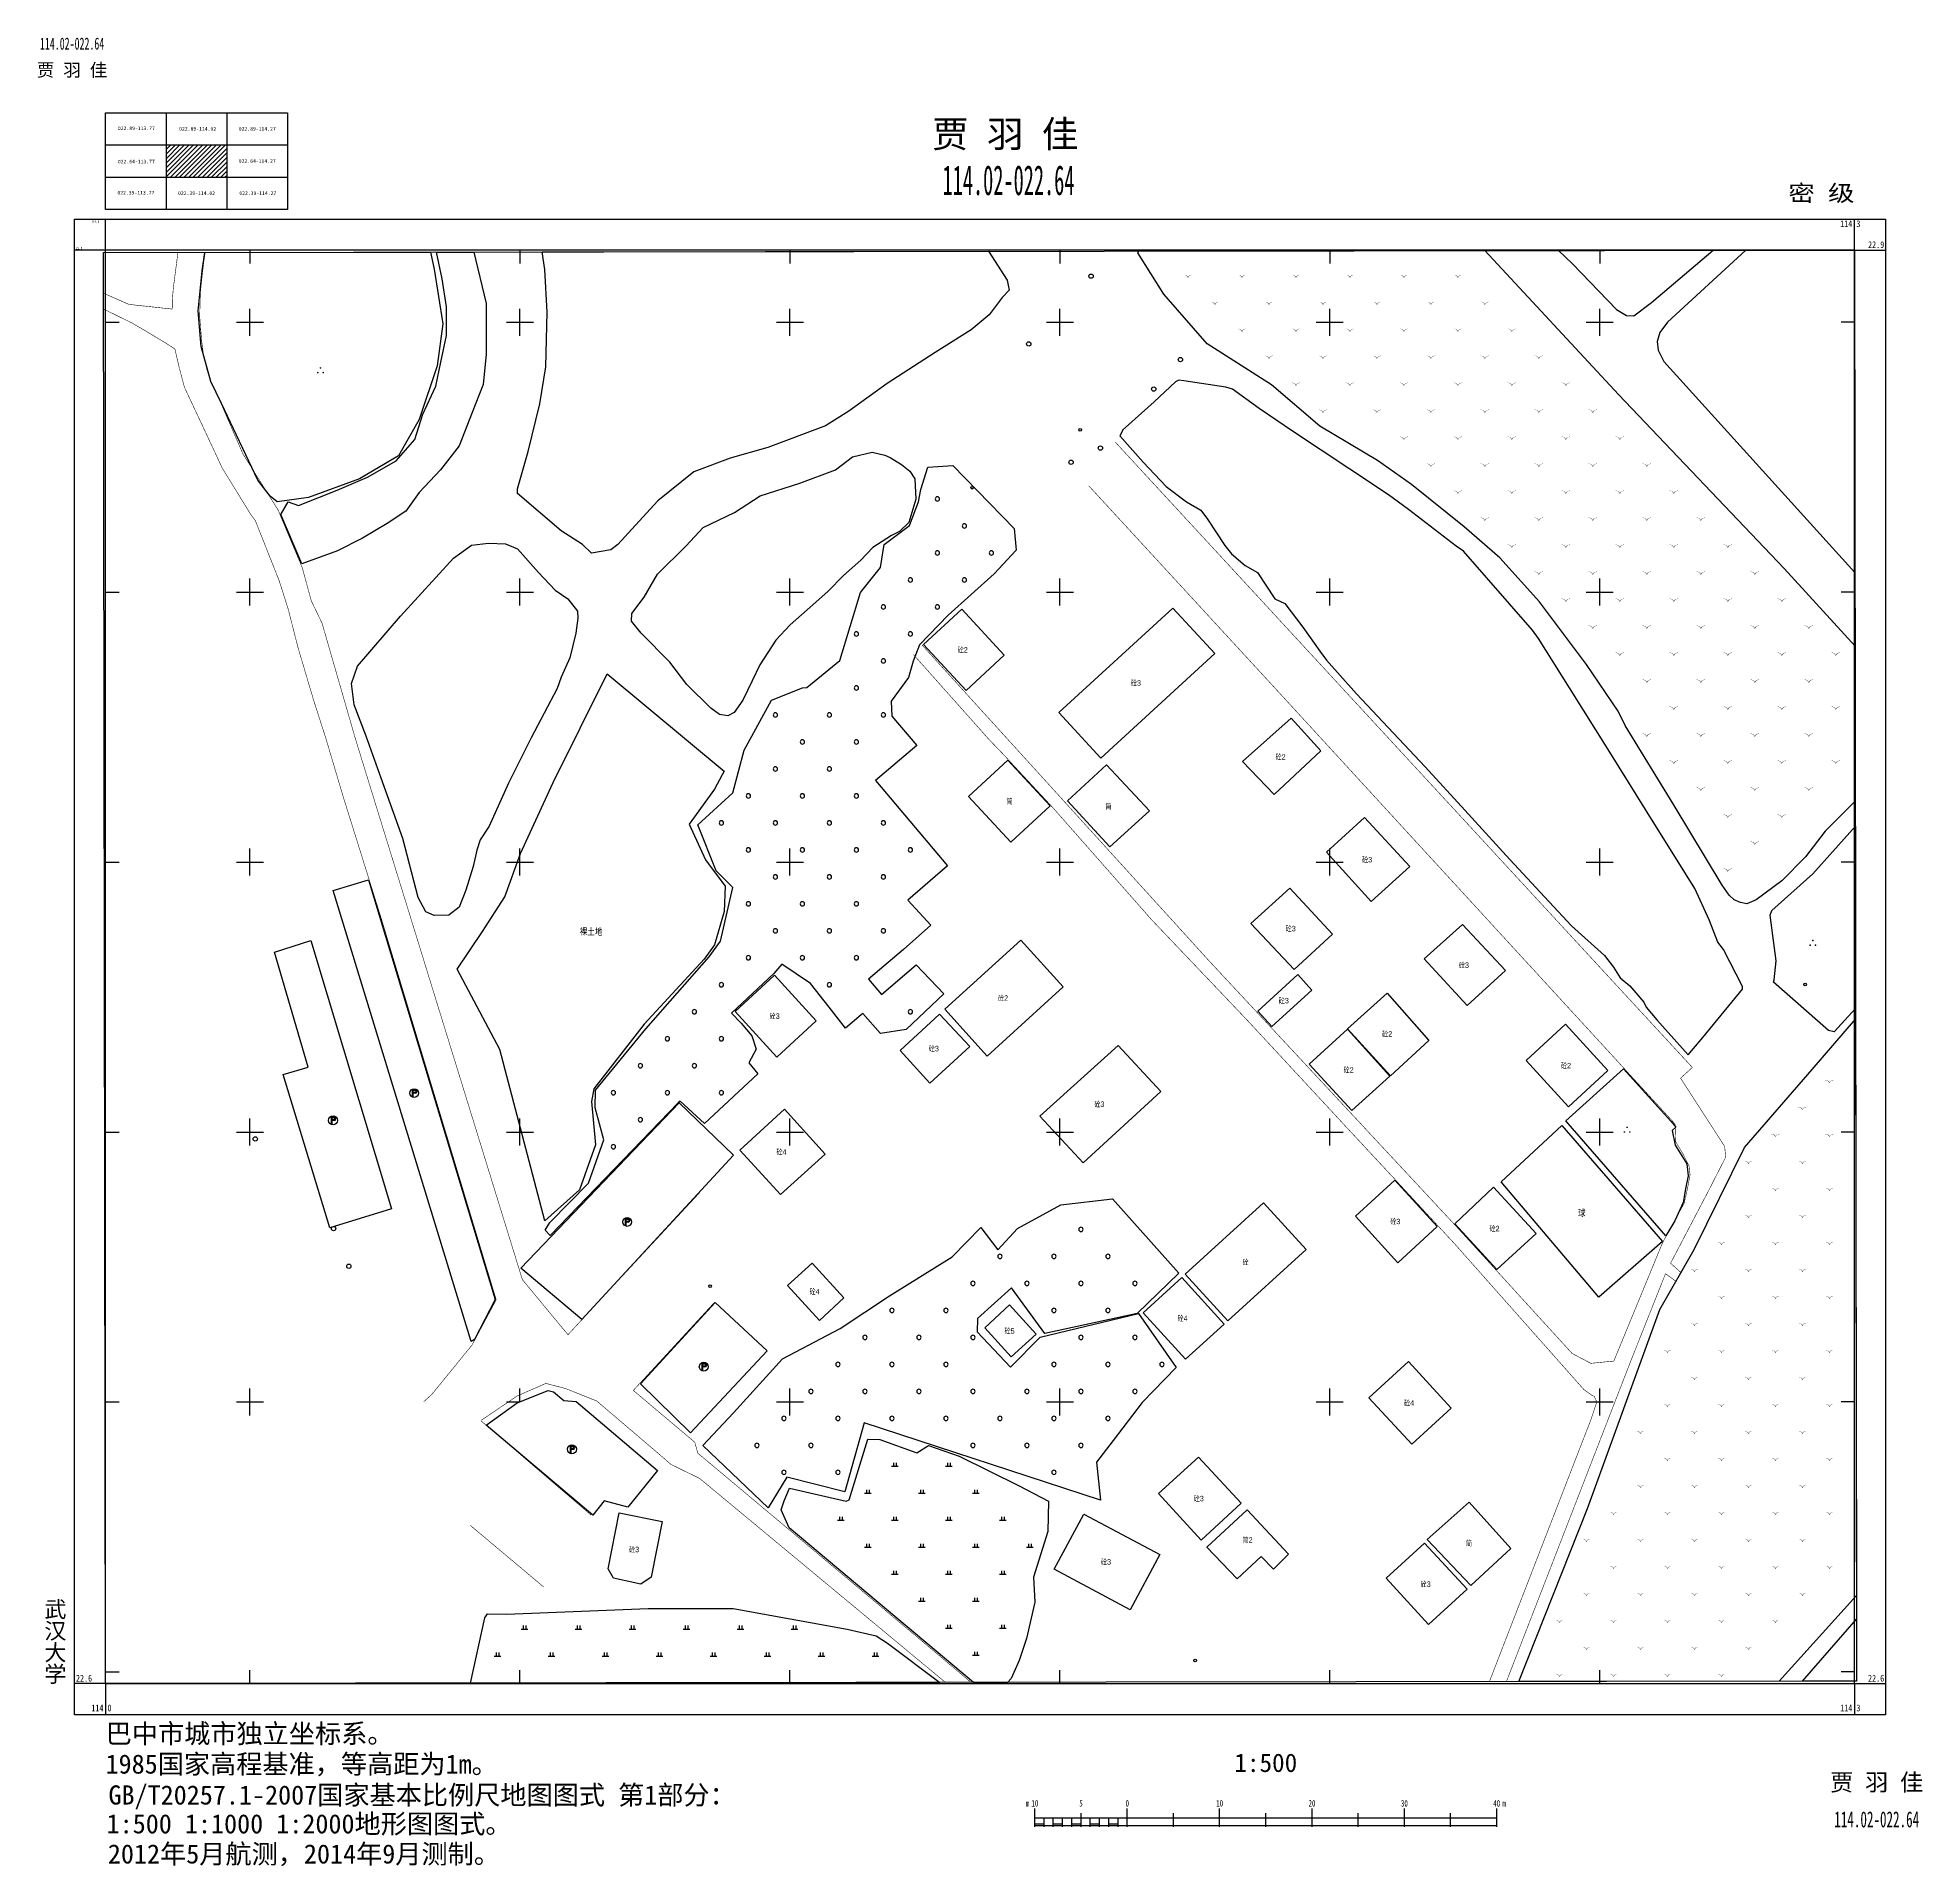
# Model space of a CAD drawing. Extents: x 114011 to 114360, y 22614 to 22953.
import ezdxf
from ezdxf.enums import TextEntityAlignment as Align

# ---------------------------------------------------------------- set-up
doc = ezdxf.new("R2010")
doc.units = 0
doc.header["$LTSCALE"] = 0.5
doc.layers.get('0').update_dxf_attribs({"linetype": 'CONTINUOUS'})
doc.layers.add('ASSIST', color=7, linetype='CONTINUOUS', plot=False)
for name, color, linetype in [('DLDW', 11, 'CONTINUOUS'), ('DLSS', 4, 'CONTINUOUS'), ('IDATA_02', 7, 'CONTINUOUS'), ('IDATA_04', 7, 'CONTINUOUS'), ('JMD', 6, 'CONTINUOUS'), ('SXSS', 5, 'CONTINUOUS'), ('TK', 7, 'CONTINUOUS'), ('ZBTZ', 3, 'CONTINUOUS')]:
    doc.layers.add(name, color=color, linetype=linetype)
doc.styles.add('宋体', font='simsun.ttc')
doc.styles.add('细等线体', font='', dxfattribs={"width": 0.8})
doc.styles.add('黑体', font='simhei.ttf')
doc.styles.get('细等线体').set_extended_font_data('FZXiDengXian-Z06S')
doc.linetypes.add('10421', pattern='A,2,[150,AAA.SHX,S=0.5,R=0,X=0,Y=0.5],1e-11', length=2)
doc.linetypes.add('1161', pattern='A,0,[149,AAA.SHX,S=0.15,R=0,X=0,Y=0],-1.6', length=1.6)

# ---------------------------------------------------------------- blocks, each defined once
blk = doc.blocks.new('gc126')
at = {"flags": 128}
for points in [[(0, 0, 0.15, 0.05, 0.333809), (-1.5, 1, 0.05, 0.05, 0)], [(1.5, 1, 0.05, 0.15, 0.333809), (0, 0, 0.15, 0.15, 0)]]:
    blk.add_lwpolyline(points, format="xyseb", dxfattribs=at)
blk = doc.blocks.new('gc119')
for p, q in [((-1.25, 0), (1.25, 0)), ((-0.5, 1.3), (-0.5, 0)), ((0.5, 1.3), (0.5, 0))]:
    blk.add_line(p, q)
blk = doc.blocks.new('gc089')
at = {"const_width": 0.3}
for points in [[(-1.15, 0, 1), (-0.85, 0, 1)], [(-0.15, 1.732, 1), (0.15, 1.732, 1)], [(0.85, 0, 1), (1.15, 0, 1)]]:
    blk.add_lwpolyline(points, format="xyb", close=True, dxfattribs=at)
blk = doc.blocks.new('gc122')
blk.add_circle((0, 0), 0.5)
blk = doc.blocks.new('gc326')
blk.add_circle((0, 0), 0.8)
blk = doc.blocks.new('gc297')
at = {"linetype": 'Continuous'}
for points in [[(-0.33, 1.05), (0.4, 1.05), (0.4, 1.3), (-0.45, 1.3), (-0.58, 1.3), (-0.58, 1.17), (-0.58, -1.33), (-0.33, -1.33)], [(0.4, -0.05), (-0.33, -0.05), (-0.33, 0.2), (0.4, 0.2)]]:
    blk.add_hatch(color=256, dxfattribs=at).paths.add_polyline_path(points)
h = blk.add_hatch(color=256, dxfattribs=at)
edge = h.paths.add_edge_path()
edge.add_line((0.4, 1.3), (0.4, 1.05))
edge.add_arc((0.4, 0.62), 0.425, -90, 90, ccw=False)
edge.add_line((0.4, 0.2), (0.4, -0.05))
edge.add_arc((0.4, 0.62), 0.675, 270, 450)
for p, q in [((-0.58, 1.17), (-0.58, 1.3)), ((-0.58, 1.3), (-0.45, 1.3)), ((-0.58, -1.33), (-0.58, 1.17)), ((-0.45, 1.3), (0.4, 1.3)), ((-0.33, 1.05), (0.4, 1.05)), ((-0.33, -1.33), (-0.33, 1.05)), ((0.4, 0.2), (-0.33, 0.2)), ((-0.33, -0.05), (-0.33, 0.2)), ((0.4, 1.3), (0.4, 1.05)), ((0.4, 1.3), (0.4, 1.05)), ((0.4, 0.2), (0.4, -0.05)), ((0.4, 0.2), (0.4, -0.05)), ((0.4, 0.2), (0.4, -0.05)), ((-0.58, -1.33), (-0.33, -1.33)), ((0.4, -0.05), (-0.33, -0.05))]:
    blk.add_line(p, q)
blk.add_circle((0, 0), 1.65)
for radius in [0.675, 0.425]:
    blk.add_arc((0.4, 0.62), radius, 270, 90)

msp = doc.modelspace()

# ---------------------------------------------------------------- linework, layer by layer
at = {"layer": 'ASSIST', "flags": 128}
for points in [[(114152.31, 22832.27), (114153.16, 22832.33), (114159.27, 22837.35), (114163.05, 22849.95), (114166.76, 22854.55), (114167.48, 22858.81), (114172.17, 22862.36), (114173.84, 22866.71), (114174.22, 22869.02), (114175.52, 22873.15), (114180.17, 22873.46), (114191.56, 22861.8), (114191.88, 22857.77), (114187.82, 22853.42), (114179.29, 22845.73), (114174.01, 22840.23), (114172.85, 22837.21), (114171.95, 22834.2), (114168.73, 22829.79), (114168.88, 22827.02), (114173.48, 22821.57), (114165.85, 22815.11), (114166.91, 22813.9), (114179.2, 22799.3), (114171.84, 22792.98), (114176.1, 22788.31), (114171.01, 22783.79), (114164.55, 22778.29), (114166.97, 22775.45), (114173.4, 22781), (114178.49, 22775.63), (114171.56, 22768.99), (114166.76, 22768.27), (114163.52, 22771.96), (114163.19, 22771.68), (114160.28, 22769.23), (114157.25, 22773.12), (114153.82, 22777.5), (114148.49, 22781.09), (114147.05, 22779.36), (114139.2, 22771.99), (114140.95, 22770.17), (114142.98, 22767.83), (114143.74, 22765.38), (114142.37, 22762.83), (114144.05, 22760.79), (114134.18, 22751.56), (114129.68, 22755.72), (114129.28, 22755.42), (114105.59, 22730.84), (114104.66, 22731.81), (114105.55, 22733.24), (114112.71, 22740.53), (114115.51, 22748.55), (114113.95, 22754.47), (114113.97, 22757.74), (114123.33, 22769.13), (114135.02, 22782.45), (114137.12, 22785.36), (114139.44, 22795.27), (114136.37, 22798.39), (114132.93, 22806.89), (114139.44, 22812.8), (114141.54, 22820.71), (114146.62, 22830.01)], [(114133.9, 22691.97), (114139.58, 22697.97), (114148.65, 22707.97), (114159.33, 22713.6), (114168.42, 22719.66), (114180.04, 22726.88), (114185.36, 22732.34), (114188.54, 22728.16), (114192.18, 22732.16), (114200.19, 22736.49), (114209.76, 22737.6), (114222.01, 22723.88), (114214.32, 22716.41), (114197.21, 22712.66), (114191.06, 22721.16), (114184.75, 22715.47), (114184.7, 22713.01), (114190.85, 22706.46), (114196.37, 22712.02), (114214.59, 22716.37), (114221.56, 22706.39), (114215.26, 22699.89), (114209.86, 22692.85), (114206.79, 22688.87), (114207.5, 22681.81), (114163.76, 22696.12), (114160.16, 22683.34), (114149.45, 22686.07), (114145.96, 22680.38)], [(114164.42, 22693.1), (114166.63, 22693.04), (114173.5, 22690.58), (114175.67, 22691.96), (114181.37, 22689.96), (114192.44, 22684.5), (114197.9, 22681.6), (114197.8, 22676.04), (114195.14, 22667.58), (114195.36, 22662.92), (114193.84, 22656.2), (114192.44, 22652.12), (114191, 22648.81), (114190.3, 22648.07), (114183.99, 22648.06), (114149.84, 22676.72), (114148.38, 22680.05), (114148.93, 22681.7), (114149.92, 22684.05), (114160.42, 22681.61), (114161, 22681.89)], [(114090.84, 22647.93), (114093.51, 22660), (114093.97, 22660.75), (114097.51, 22660.73), (114123.78, 22661.75), (114139.47, 22661.78), (114160.6, 22657.9), (114165.97, 22656.67), (114168.09, 22655.36), (114177.78, 22648.05)]]:
    msp.add_lwpolyline(points, close=True, dxfattribs=at)
at = {"layer": 'DLDW', "linetype": 'Continuous', "elevation": 36.82, "flags": 128}
msp.add_lwpolyline([(114281.71, 22740.77), (114292.97, 22751.2), (114311.59, 22729.74), (114299.8, 22719.42)], close=True, dxfattribs=at)
at = {"layer": 'DLSS', "linetype": 'Continuous', "const_width": 0.1, "flags": 128}
for points, elevation in [([(114036.66, 22912.92), (114035.8, 22906.26), (114035.62, 22904.09), (114035.6, 22902.43), (114027.59, 22903.3), (114022.91, 22905.35)], 35.42), ([(114315.09, 22723.93), (114313.11, 22725.7), (114320.1, 22739.05), (114323.32, 22745.35), (114323.13, 22747.33), (114314.96, 22759.98), (114317.14, 22761.96), (114210.23, 22877.83)], 34.64), ([(114205.35, 22869.7), (114239.6, 22832.49), (114313.94, 22751.5), (114314.06, 22748.19), (114315.44, 22745.89), (114316.52, 22743.76), (114316.72, 22742.07), (114316.26, 22739.63), (114315.62, 22736.8), (114311.61, 22729.47), (114302.6, 22707.58), (114298.35, 22707.16), (114294.87, 22708.99), (114272.47, 22733.55), (114227.43, 22781.93), (114174.47, 22840.22)], 34.7), ([(114172.87, 22838.45), (114186.91, 22822.68), (114189.71, 22819.76), (114198.52, 22810.29), (114216.92, 22789.4), (114234.84, 22770.57), (114252.08, 22751.97), (114262.4, 22740.87), (114272.97, 22729.46), (114297.06, 22702.29), (114298.57, 22701.23), (114298.95, 22701.06), (114299.44, 22700.02), (114298.31, 22696.61), (114279.55, 22648.2)], 34.88), ([(114282.7, 22648.2), (114305.85, 22707.88), (114312.17, 22723.76), (114314.24, 22722.27)], 34.96), ([(114104.37, 22665.76), (114090.82, 22677.14)], 35.98)]:
    msp.add_lwpolyline(points, dxfattribs=dict(at, elevation=elevation))
at = {"layer": 'IDATA_02', "color": 7, "flags": 128}
for points in [[(114023.27, 22938.81), (114056.93, 22938.81), (114056.93, 22920.86), (114023.27, 22920.86), (114023.27, 22938.81)], [(114034.49, 22938.81), (114034.49, 22920.86)], [(114045.71, 22938.81), (114045.71, 22920.86)], [(114023.27, 22932.83), (114056.93, 22932.83)], [(114036.19, 22932.83), (114034.49, 22931.13)], [(114037.03, 22932.83), (114034.49, 22930.29)], [(114035.34, 22932.83), (114034.49, 22931.98)], [(114039.57, 22932.83), (114034.49, 22927.75)], [(114037.88, 22932.83), (114034.49, 22929.44)], [(114038.72, 22932.83), (114034.49, 22928.6)], [(114040.42, 22932.83), (114034.49, 22926.9)], [(114041.26, 22932.83), (114035.28, 22926.84)], [(114042.11, 22932.83), (114036.13, 22926.84)], [(114042.96, 22932.83), (114036.97, 22926.84)], [(114043.8, 22932.83), (114037.82, 22926.84)], [(114044.65, 22932.83), (114038.66, 22926.84)], [(114045.49, 22932.83), (114039.51, 22926.84)], [(114045.71, 22932.2), (114040.36, 22926.84)], [(114045.71, 22931.35), (114041.2, 22926.84)], [(114045.71, 22930.51), (114042.05, 22926.84)], [(114045.71, 22929.66), (114042.9, 22926.84)], [(114023.27, 22926.84), (114056.93, 22926.84)], [(114045.71, 22928.81), (114043.74, 22926.84)], [(114045.71, 22927.97), (114044.59, 22926.84)], [(114045.71, 22927.12), (114045.43, 22926.84)], [(114017.52, 22642.08), (114017.52, 22919.11), (114352.93, 22919.11), (114352.93, 22642.08), (114017.52, 22642.08)], [(114023.27, 22913.36), (114023.27, 22919.11)], [(114347.18, 22913.36), (114347.18, 22919.11)], [(114023.27, 22913.36), (114017.52, 22913.36)], [(114023.27, 22647.83), (114023.27, 22913.36)], [(114347.18, 22913.36), (114023.27, 22913.36)], [(114050, 22913.36), (114050, 22910.86)], [(114100, 22913.36), (114100, 22910.86)], [(114150, 22913.36), (114150, 22910.86)], [(114200, 22913.36), (114200, 22910.86)], [(114250, 22913.36), (114250, 22910.86)], [(114300, 22913.36), (114300, 22910.86)], [(114347.18, 22647.83), (114347.18, 22913.36)], [(114347.18, 22913.36), (114352.93, 22913.36)], [(114050, 22897.5), (114050, 22902.5)], [(114100, 22897.5), (114100, 22902.5)], [(114150, 22897.5), (114150, 22902.5)], [(114200, 22897.5), (114200, 22902.5)], [(114250, 22897.5), (114250, 22902.5)], [(114300, 22897.5), (114300, 22902.5)], [(114023.27, 22900), (114025.77, 22900)], [(114047.5, 22900), (114052.5, 22900)], [(114097.5, 22900), (114102.5, 22900)], [(114147.5, 22900), (114152.5, 22900)], [(114197.5, 22900), (114202.5, 22900)], [(114247.5, 22900), (114252.5, 22900)], [(114297.5, 22900), (114302.5, 22900)], [(114347.18, 22900), (114344.68, 22900)], [(114050, 22847.5), (114050, 22852.5)], [(114100, 22847.5), (114100, 22852.5)], [(114150, 22847.5), (114150, 22852.5)], [(114200, 22847.5), (114200, 22852.5)], [(114250, 22847.5), (114250, 22852.5)], [(114300, 22847.5), (114300, 22852.5)], [(114023.27, 22850), (114025.77, 22850)], [(114047.5, 22850), (114052.5, 22850)], [(114097.5, 22850), (114102.5, 22850)], [(114147.5, 22850), (114152.5, 22850)], [(114197.5, 22850), (114202.5, 22850)], [(114247.5, 22850), (114252.5, 22850)], [(114297.5, 22850), (114302.5, 22850)], [(114347.18, 22850), (114344.68, 22850)], [(114023.27, 22800), (114025.77, 22800)], [(114047.5, 22800), (114052.5, 22800)], [(114050, 22797.5), (114050, 22802.5)], [(114097.5, 22800), (114102.5, 22800)], [(114100, 22797.5), (114100, 22802.5)], [(114147.5, 22800), (114152.5, 22800)], [(114150, 22797.5), (114150, 22802.5)], [(114197.5, 22800), (114202.5, 22800)], [(114200, 22797.5), (114200, 22802.5)], [(114247.5, 22800), (114252.5, 22800)], [(114250, 22797.5), (114250, 22802.5)], [(114297.5, 22800), (114302.5, 22800)], [(114300, 22797.5), (114300, 22802.5)], [(114347.18, 22800), (114344.68, 22800)], [(114050, 22747.5), (114050, 22752.5)], [(114100, 22747.5), (114100, 22752.5)], [(114150, 22747.5), (114150, 22752.5)], [(114200, 22747.5), (114200, 22752.5)], [(114250, 22747.5), (114250, 22752.5)], [(114300, 22747.5), (114300, 22752.5)], [(114023.27, 22750), (114025.77, 22750)], [(114047.5, 22750), (114052.5, 22750)], [(114097.5, 22750), (114102.5, 22750)], [(114147.5, 22750), (114152.5, 22750)], [(114197.5, 22750), (114202.5, 22750)], [(114247.5, 22750), (114252.5, 22750)], [(114297.5, 22750), (114302.5, 22750)], [(114347.18, 22750), (114344.68, 22750)], [(114050, 22697.5), (114050, 22702.5)], [(114100, 22697.5), (114100, 22702.5)], [(114150, 22697.5), (114150, 22702.5)], [(114200, 22697.5), (114200, 22702.5)], [(114250, 22697.5), (114250, 22702.5)], [(114300, 22697.5), (114300, 22702.5)], [(114023.27, 22700), (114025.77, 22700)], [(114047.5, 22700), (114052.5, 22700)], [(114097.5, 22700), (114102.5, 22700)], [(114147.5, 22700), (114152.5, 22700)], [(114197.5, 22700), (114202.5, 22700)], [(114247.5, 22700), (114252.5, 22700)], [(114297.5, 22700), (114302.5, 22700)], [(114347.18, 22700), (114344.68, 22700)], [(114023.27, 22650), (114025.77, 22650)], [(114050, 22647.83), (114050, 22650.33)], [(114100, 22647.83), (114100, 22650.33)], [(114150, 22647.83), (114150, 22650.33)], [(114200, 22647.83), (114200, 22650.33)], [(114250, 22647.83), (114250, 22650.33)], [(114300, 22647.83), (114300, 22650.33)], [(114347.18, 22650), (114344.68, 22650)], [(114023.27, 22647.83), (114017.52, 22647.83)], [(114023.27, 22647.83), (114023.27, 22642.08)], [(114023.27, 22647.83), (114347.18, 22647.83)], [(114347.18, 22647.83), (114347.18, 22642.08)], [(114347.18, 22647.83), (114352.93, 22647.83)], [(114195.37, 22621.29), (114195.37, 22624.71)], [(114195.37, 22623), (114280.91, 22623)], [(114195.37, 22621.84), (114197.08, 22621.84)], [(114197.08, 22621.29), (114197.08, 22623)], [(114198.79, 22621.29), (114198.79, 22623)], [(114198.79, 22621.84), (114200.5, 22621.84)], [(114200.5, 22621.29), (114200.5, 22623)], [(114202.21, 22621.29), (114202.21, 22623)], [(114202.21, 22621.84), (114203.92, 22621.84)], [(114203.92, 22621.29), (114203.92, 22623.85)], [(114205.64, 22621.29), (114205.64, 22623)], [(114205.64, 22621.84), (114207.35, 22621.84)], [(114207.35, 22621.29), (114207.35, 22623)], [(114209.06, 22621.29), (114209.06, 22623)], [(114209.06, 22621.84), (114210.77, 22621.84)], [(114210.77, 22621.29), (114210.77, 22623)], [(114212.48, 22621.29), (114212.48, 22624.71)], [(114221.03, 22621.29), (114221.03, 22623.85)], [(114229.59, 22621.29), (114229.59, 22624.71)], [(114238.14, 22621.29), (114238.14, 22623.85)], [(114246.7, 22621.29), (114246.7, 22624.71)], [(114255.25, 22621.29), (114255.25, 22623.85)], [(114263.81, 22621.29), (114263.81, 22624.71)], [(114272.36, 22621.29), (114272.36, 22623.85)], [(114280.91, 22621.29), (114280.91, 22624.71)], [(114195.37, 22621.54), (114280.91, 22621.54)]]:
    msp.add_lwpolyline(points, dxfattribs=at)
at = {"layer": 'JMD', "linetype": 'Continuous', "flags": 128}
for points, elevation in [([(114182.62, 22831.76), (114174.76, 22840.28), (114181.85, 22846.83), (114189.67, 22838.3)], 42.46), ([(114207.59, 22819.24), (114199.82, 22827.72), (114220.93, 22847.06), (114228.73, 22838.61)], 42.6), ([(114248.33, 22820.59), (114239.66, 22812.53), (114233.82, 22818.66), (114242.87, 22826.68)], 41.58), ([(114190.38, 22818.88), (114198.21, 22810.45), (114190.92, 22803.72), (114183.1, 22812.18)], 38.25), ([(114209.27, 22802.83), (114201.42, 22811.36), (114208.61, 22818.03), (114216.58, 22809.47)], 38.1), ([(114264.82, 22799.19), (114257.66, 22792.71), (114249.38, 22801.81), (114256.44, 22808.28)], 45.38), ([(114250.51, 22786.66), (114243.4, 22780.1), (114235.39, 22788.6), (114242.59, 22795.19)], 42.47), ([(114282.56, 22779.94), (114275.41, 22773.43), (114267.5, 22782.07), (114274.58, 22788.46)], 45.49), ([(114186.56, 22764.05), (114178.7, 22772.73), (114192.77, 22785.55), (114200.63, 22776.89)], 43.29), ([(114147.15, 22779.05), (114154.89, 22770.6), (114147.58, 22763.9), (114139.84, 22772.35)], 46.67), ([(114236.68, 22772.36), (114244.05, 22779.16), (114246.66, 22776.31), (114239.24, 22769.52)], 44.94), ([(114261.21, 22760.44), (114253.27, 22769.12), (114260.6, 22775.72), (114268.34, 22766.96)], 41.38), ([(114170.4, 22765.09), (114177.71, 22771.83), (114183.31, 22765.82), (114175.92, 22759.05)], 46.57), ([(114246.2, 22762.58), (114253.25, 22769.06), (114261.14, 22760.36), (114254.08, 22753.97)], 42.5), ([(114301.51, 22761.42), (114294.21, 22754.67), (114286.37, 22763.28), (114293.66, 22769.96)], 42.57), ([(114204.3, 22744.3), (114196.29, 22752.96), (114210.78, 22766.06), (114218.7, 22757.5)], 46.2), ([(114262.61, 22725.78), (114254.73, 22734.43), (114262.03, 22741.08), (114269.89, 22732.51)], 45.89), ([(114288.23, 22731.2), (114280.96, 22724.55), (114273.17, 22733.03), (114280.34, 22739.82)], 38.35), ([(114245.62, 22728.26), (114231.1, 22715.04), (114223.18, 22723.68), (114237.72, 22736.9)], 39.58), ([(114149.53, 22721.55), (114154.12, 22725.74), (114160.01, 22719.27), (114155.47, 22715.12)], 49.3), ([(114215.42, 22716.51), (114222.58, 22723.08), (114230.43, 22714.44), (114223.26, 22707.91)], 50.31), ([(114186.1, 22713.73), (114190.7, 22718.02), (114195.63, 22712.57), (114190.98, 22708.34)], 48.63), ([(114264.58, 22707.49), (114272.5, 22698.87), (114265.17, 22692.17), (114257.25, 22700.79)], 49.65), ([(114218.27, 22683.06), (114225.66, 22689.8), (114233.58, 22681.24), (114226.19, 22674.43)], 46.41), ([(114276.12, 22665.98), (114268.01, 22674.54), (114275.81, 22681.44), (114283.5, 22672.86)], 39.52), ([(114198.92, 22669.04), (114204.45, 22679.24), (114218.54, 22671.75), (114213.03, 22661.53)], 48.05), ([(114227.2, 22673.13), (114234.71, 22680.01), (114242.34, 22671.82), (114239.58, 22669.06), (114237.27, 22671.37), (114232.82, 22667.22)], 40.73), ([(114260.44, 22667.35), (114267.51, 22673.83), (114275.45, 22665.31), (114268.3, 22658.76)], 48.04)]:
    msp.add_lwpolyline(points, close=True, dxfattribs=dict(at, elevation=elevation))
at = {"layer": 'SXSS', "linetype": 'Continuous', "flags": 128}
for points, elevation in [([(114186.76, 22913.13), (114190.26, 22907.76), (114190.59, 22905.94), (114189.29, 22904.57), (114186.9, 22901.37), (114183.57, 22898.57), (114176.92, 22894.42), (114168.01, 22888.64), (114160.9, 22883.53), (114156.58, 22880.82), (114145.93, 22876.78), (114138.91, 22874.82), (114132.19, 22872.3), (114125.55, 22866.94), (114121.42, 22862.38), (114118.12, 22858.85), (114116.83, 22857.85), (114113.27, 22857.25), (114111.58, 22858.83), (114107.66, 22861.38), (114099.55, 22868.28), (114099.54, 22869.11), (114101.54, 22876.07), (114103.69, 22884.91), (114104.81, 22891.76), (114105.06, 22901.84), (114104.61, 22909.76), (114104.12, 22913.02)], 35.89), ([(114167.6, 22875.39), (114168.58, 22874.93), (114170.68, 22873.65), (114172.23, 22872.4), (114173.15, 22870.96), (114173.31, 22867.25), (114172.02, 22862.91), (114170.32, 22861.21), (114168.79, 22860.48), (114165.38, 22858.28), (114163.13, 22855.91), (114159.93, 22853.11), (114157.02, 22850.14), (114153.18, 22846.73), (114150.08, 22843.97), (114147.39, 22841.1), (114144.43, 22836.51), (114143.02, 22833.6), (114141.31, 22829.99), (114139.68, 22827.71), (114138.51, 22827.08), (114136.95, 22827.33), (114135.36, 22828.5), (114130.89, 22832.9), (114127.75, 22837.01), (114122.45, 22842.39), (114120.69, 22844.64), (114120.72, 22846.03), (114122.98, 22849.07), (114125.46, 22853.33), (114130.78, 22858.57), (114133.91, 22861.97), (114139.71, 22864.75), (114144.51, 22867.85), (114151.85, 22870.17), (114158.46, 22872.67), (114161.59, 22875.08), (114165.25, 22875.91)], 34.83)]:
    msp.add_lwpolyline(points, close=True, dxfattribs=dict(at, elevation=elevation))
at = {"layer": 'SXSS', "linetype": '10421', "flags": 128}
for points, elevation in [([(114320.98, 22913.32), (114292.38, 22913.28), (114294.96, 22910.83), (114303.07, 22902.36), (114304.95, 22901.24), (114306.33, 22901.19), (114309.56, 22903.67)], 35.45), ([(114347.26, 22853.67), (114347.18, 22913.36), (114327.02, 22913.33), (114312.52, 22900.02), (114311.14, 22898.09), (114310.61, 22896.41), (114310.79, 22894.81), (114311.88, 22892.7)], 35.39), ([(114211.61, 22880.03), (114211.59, 22879.91), (114211.13, 22878.98), (114215.44, 22874.08), (114219.7, 22869.55), (114223.45, 22866.76), (114226.08, 22865.17), (114227.34, 22863.51), (114230.55, 22858.63), (114231.8, 22857.08), (114234.35, 22854.93), (114236.59, 22853.65), (114239.83, 22848.76), (114241.65, 22847.9), (114245.01, 22843.52), (114248.12, 22839.04), (114249.38, 22837.42), (114254.94, 22831.15), (114267.65, 22817.63), (114275.02, 22809.59), (114283.34, 22800.47), (114290.64, 22792.64), (114294.77, 22788.2), (114300.85, 22782.68), (114302.51, 22780.51), (114303.76, 22778.59), (114305.57, 22777.07), (114308.13, 22774.08), (114308.6, 22773.15), (114310.54, 22770.78), (114316.39, 22764.32), (114319.11, 22767.51), (114326.44, 22776.46), (114326.44, 22776.94), (114322.9, 22783.81), (114321.88, 22785.15), (114320.23, 22789.33), (114317.63, 22795.14), (114315.85, 22797.91), (114310.17, 22806.99), (114301.86, 22820.38), (114294.38, 22832.3), (114288.67, 22841.41), (114287.51, 22842.95), (114274.76, 22857.62), (114273.38, 22858.5), (114264.57, 22865.33), (114260.88, 22868.03), (114253.72, 22872.79), (114243.07, 22879.84), (114236.89, 22884.02), (114231.98, 22887.6), (114230.73, 22887.95), (114222.96, 22889.15), (114222.01, 22889.24), (114221.39, 22888.96), (114217.45, 22885.23)], 33.86)]:
    msp.add_lwpolyline(points, close=True, dxfattribs=dict(at, elevation=elevation))
at = {"layer": 'ZBTZ', "linetype": '1161', "flags": 128}
for points, elevation in [([(114083.42, 22912.99), (114084.13, 22909.85), (114085.7, 22899.67), (114084.67, 22891.94), (114081.31, 22881.95), (114077.49, 22875.27), (114070.29, 22871), (114060.87, 22867.55), (114055.04, 22866.74), (114053.72, 22867.75), (114051.46, 22870.75), (114044.72, 22884.94), (114042.75, 22889.04), (114040.96, 22895.48), (114040.43, 22902.11), (114041.13, 22909.52), (114041.66, 22912.93)], 34.37), ([(114137.84, 22816.87), (114137.46, 22816.16), (114136.03, 22813.52), (114131.36, 22807), (114134.34, 22800.41), (114138, 22795.54), (114137.85, 22790.87), (114136.04, 22784.65), (114134.12, 22782.04), (114123.01, 22769.97), (114113.67, 22758), (114113.28, 22755.64), (114113.97, 22747.61), (114111.02, 22739.31), (114104.64, 22733.54), (114096.29, 22765.27), (114088.37, 22780.19), (114093.06, 22787.17), (114097.23, 22793.55), (114100.12, 22801.6), (114106.13, 22814.75), (114116.15, 22834.88)], 35.25), ([(114347.38, 22772.86), (114343.42, 22768.57), (114342.34, 22768.83), (114332.15, 22777.78), (114332.29, 22778.22), (114332.67, 22781.74), (114331.53, 22790.16), (114331.86, 22791.05), (114339.45, 22797.85), (114347.33, 22806.66)], 34.47), ([(114293.72, 22752.05), (114304.38, 22761.73), (114313.14, 22752.03), (114314.11, 22750.92), (114313.38, 22750.3), (114313.94, 22747.59), (114316.1, 22744.12), (114316.39, 22741.91), (114315.89, 22739.47), (114315.46, 22736.93), (114313.91, 22733.57), (114312.26, 22730.78)], 34.66), ([(114337.52, 22648.28), (114347.54, 22659.8), (114347.55, 22648.29)], 33.63)]:
    msp.add_lwpolyline(points, close=True, dxfattribs=dict(at, elevation=elevation))
at = {"layer": 'ZBTZ', "linetype": 'Continuous', "flags": 128}
for points, elevation in [([(114278.71, 22913.26), (114303.44, 22886.63), (114334.12, 22854.36), (114347.28, 22840), (114347.32, 22811.28), (114341.77, 22805.74), (114338.08, 22800.96), (114333.71, 22796.51), (114328.94, 22793.01), (114327.25, 22792.28), (114326.08, 22792.51), (114324.89, 22792.99), (114323.95, 22793.9), (114322.69, 22795.7), (114313.77, 22810.46), (114304.72, 22825.29), (114303.42, 22827.97), (114297.56, 22836.58), (114288.84, 22848.22), (114281.51, 22856.37), (114274.91, 22862.11), (114265.15, 22869.91), (114258.83, 22874.37), (114248.15, 22880.75), (114239.19, 22888.4), (114227.29, 22895.99), (114219.26, 22905.18), (114214.44, 22912.82), (114214.6, 22913.17)], 33.98), ([(114347.53, 22664.13), (114333.2, 22648.27), (114284.99, 22648.2), (114297.73, 22680.28), (114311.13, 22717.12), (114317.48, 22728.27), (114326.78, 22747.12), (114339.32, 22761.57), (114347.38, 22770.92)], 35.87)]:
    msp.add_lwpolyline(points, close=True, dxfattribs=dict(at, elevation=elevation))
at = {"layer": 'ZBTZ', "flags": 128}
for points in [[(114176.91, 22867.27, 1), (114177.71, 22867.27, 1)], [(114181.91, 22862.27, 1), (114182.71, 22862.27, 1)], [(114176.91, 22857.27, 1), (114177.71, 22857.27, 1)], [(114186.91, 22857.27, 1), (114187.71, 22857.27, 1)], [(114171.91, 22852.27, 1), (114172.71, 22852.27, 1)], [(114181.91, 22852.27, 1), (114182.71, 22852.27, 1)], [(114166.91, 22847.27, 1), (114167.71, 22847.27, 1)], [(114176.91, 22847.27, 1), (114177.71, 22847.27, 1)], [(114161.91, 22842.27, 1), (114162.71, 22842.27, 1)], [(114171.91, 22842.27, 1), (114172.71, 22842.27, 1)], [(114166.91, 22837.27, 1), (114167.71, 22837.27, 1)], [(114161.91, 22832.27, 1), (114162.71, 22832.27, 1)], [(114146.91, 22827.27, 1), (114147.71, 22827.27, 1)], [(114156.91, 22827.27, 1), (114157.71, 22827.27, 1)], [(114166.91, 22827.27, 1), (114167.71, 22827.27, 1)], [(114151.91, 22822.27, 1), (114152.71, 22822.27, 1)], [(114161.91, 22822.27, 1), (114162.71, 22822.27, 1)], [(114146.91, 22817.27, 1), (114147.71, 22817.27, 1)], [(114156.91, 22817.27, 1), (114157.71, 22817.27, 1)], [(114141.91, 22812.27, 1), (114142.71, 22812.27, 1)], [(114151.91, 22812.27, 1), (114152.71, 22812.27, 1)], [(114161.91, 22812.27, 1), (114162.71, 22812.27, 1)], [(114136.91, 22807.27, 1), (114137.71, 22807.27, 1)], [(114146.91, 22807.27, 1), (114147.71, 22807.27, 1)], [(114156.91, 22807.27, 1), (114157.71, 22807.27, 1)], [(114166.91, 22807.27, 1), (114167.71, 22807.27, 1)], [(114141.91, 22802.27, 1), (114142.71, 22802.27, 1)], [(114151.91, 22802.27, 1), (114152.71, 22802.27, 1)], [(114161.91, 22802.27, 1), (114162.71, 22802.27, 1)], [(114171.91, 22802.27, 1), (114172.71, 22802.27, 1)], [(114146.91, 22797.27, 1), (114147.71, 22797.27, 1)], [(114156.91, 22797.27, 1), (114157.71, 22797.27, 1)], [(114166.91, 22797.27, 1), (114167.71, 22797.27, 1)], [(114141.91, 22792.27, 1), (114142.71, 22792.27, 1)], [(114151.91, 22792.27, 1), (114152.71, 22792.27, 1)], [(114161.91, 22792.27, 1), (114162.71, 22792.27, 1)], [(114146.91, 22787.27, 1), (114147.71, 22787.27, 1)], [(114156.91, 22787.27, 1), (114157.71, 22787.27, 1)], [(114166.91, 22787.27, 1), (114167.71, 22787.27, 1)], [(114141.91, 22782.27, 1), (114142.71, 22782.27, 1)], [(114151.91, 22782.27, 1), (114152.71, 22782.27, 1)], [(114161.91, 22782.27, 1), (114162.71, 22782.27, 1)], [(114136.91, 22777.27, 1), (114137.71, 22777.27, 1)], [(114156.91, 22777.27, 1), (114157.71, 22777.27, 1)], [(114131.91, 22772.27, 1), (114132.71, 22772.27, 1)], [(114171.91, 22772.27, 1), (114172.71, 22772.27, 1)], [(114126.91, 22767.27, 1), (114127.71, 22767.27, 1)], [(114136.91, 22767.27, 1), (114137.71, 22767.27, 1)], [(114121.91, 22762.27, 1), (114122.71, 22762.27, 1)], [(114131.91, 22762.27, 1), (114132.71, 22762.27, 1)], [(114116.91, 22757.27, 1), (114117.71, 22757.27, 1)], [(114126.91, 22757.27, 1), (114127.71, 22757.27, 1)], [(114136.91, 22757.27, 1), (114137.71, 22757.27, 1)], [(114121.91, 22752.27, 1), (114122.71, 22752.27, 1)], [(114116.91, 22747.27, 1), (114117.71, 22747.27, 1)], [(114203.5, 22731.97, 1), (114204.3, 22731.97, 1)], [(114188.5, 22726.97, 1), (114189.3, 22726.97, 1)], [(114198.5, 22726.97, 1), (114199.3, 22726.97, 1)], [(114208.5, 22726.97, 1), (114209.3, 22726.97, 1)], [(114183.5, 22721.97, 1), (114184.3, 22721.97, 1)], [(114193.5, 22721.97, 1), (114194.3, 22721.97, 1)], [(114203.5, 22721.97, 1), (114204.3, 22721.97, 1)], [(114213.5, 22721.97, 1), (114214.3, 22721.97, 1)], [(114168.5, 22716.97, 1), (114169.3, 22716.97, 1)], [(114178.5, 22716.97, 1), (114179.3, 22716.97, 1)], [(114198.5, 22716.97, 1), (114199.3, 22716.97, 1)], [(114208.5, 22716.97, 1), (114209.3, 22716.97, 1)], [(114163.5, 22711.97, 1), (114164.3, 22711.97, 1)], [(114173.5, 22711.97, 1), (114174.3, 22711.97, 1)], [(114183.5, 22711.97, 1), (114184.3, 22711.97, 1)], [(114203.5, 22711.97, 1), (114204.3, 22711.97, 1)], [(114213.5, 22711.97, 1), (114214.3, 22711.97, 1)], [(114158.5, 22706.97, 1), (114159.3, 22706.97, 1)], [(114168.5, 22706.97, 1), (114169.3, 22706.97, 1)], [(114178.5, 22706.97, 1), (114179.3, 22706.97, 1)], [(114198.5, 22706.97, 1), (114199.3, 22706.97, 1)], [(114208.5, 22706.97, 1), (114209.3, 22706.97, 1)], [(114218.5, 22706.97, 1), (114219.3, 22706.97, 1)], [(114153.5, 22701.97, 1), (114154.3, 22701.97, 1)], [(114163.5, 22701.97, 1), (114164.3, 22701.97, 1)], [(114173.5, 22701.97, 1), (114174.3, 22701.97, 1)], [(114183.5, 22701.97, 1), (114184.3, 22701.97, 1)], [(114193.5, 22701.97, 1), (114194.3, 22701.97, 1)], [(114203.5, 22701.97, 1), (114204.3, 22701.97, 1)], [(114213.5, 22701.97, 1), (114214.3, 22701.97, 1)], [(114148.5, 22696.97, 1), (114149.3, 22696.97, 1)], [(114158.5, 22696.97, 1), (114159.3, 22696.97, 1)], [(114168.5, 22696.97, 1), (114169.3, 22696.97, 1)], [(114178.5, 22696.97, 1), (114179.3, 22696.97, 1)], [(114188.5, 22696.97, 1), (114189.3, 22696.97, 1)], [(114198.5, 22696.97, 1), (114199.3, 22696.97, 1)], [(114208.5, 22696.97, 1), (114209.3, 22696.97, 1)], [(114143.5, 22691.97, 1), (114144.3, 22691.97, 1)], [(114153.5, 22691.97, 1), (114154.3, 22691.97, 1)], [(114183.5, 22691.97, 1), (114184.3, 22691.97, 1)], [(114193.5, 22691.97, 1), (114194.3, 22691.97, 1)], [(114203.5, 22691.97, 1), (114204.3, 22691.97, 1)], [(114148.5, 22686.97, 1), (114149.3, 22686.97, 1)], [(114158.5, 22686.97, 1), (114159.3, 22686.97, 1)], [(114198.5, 22686.97, 1), (114199.3, 22686.97, 1)]]:
    msp.add_lwpolyline(points, format="xyb", close=True, dxfattribs=at)

# ---------------------------------------------------------------- block references
at = {"layer": 'ZBTZ', "xscale": 0.5, "yscale": 0.5, "zscale": 0.5}
for name, p in [('gc326', (114205.78, 22908.53, 37.39)), ('gc126', (114223.72, 22908.26, 33.98)), ('gc126', (114233.72, 22908.26, 33.98)), ('gc126', (114243.72, 22908.26, 33.98)), ('gc126', (114253.72, 22908.26, 33.98)), ('gc126', (114263.72, 22908.26, 33.98)), ('gc126', (114273.72, 22908.26, 33.98)), ('gc126', (114228.72, 22903.26, 33.98)), ('gc126', (114238.72, 22903.26, 33.98)), ('gc126', (114248.72, 22903.26, 33.98)), ('gc126', (114258.72, 22903.26, 33.98)), ('gc126', (114268.72, 22903.26, 33.98)), ('gc126', (114278.71, 22903.26, 33.98)), ('gc126', (114233.72, 22898.26, 33.98)), ('gc126', (114243.72, 22898.26, 33.98)), ('gc126', (114253.72, 22898.26, 33.98)), ('gc126', (114263.72, 22898.26, 33.98)), ('gc126', (114273.72, 22898.26, 33.98)), ('gc126', (114283.71, 22898.26, 33.98)), ('gc326', (114194.25, 22895.98, 42.57)), ('gc089', (114063.06, 22890.66, 34.37)), ('gc326', (114222.32, 22893.08, 43.13)), ('gc126', (114238.72, 22893.26, 33.98)), ('gc126', (114248.72, 22893.26, 33.98)), ('gc126', (114258.72, 22893.26, 33.98)), ('gc126', (114268.72, 22893.26, 33.98)), ('gc126', (114278.71, 22893.26, 33.98)), ('gc126', (114288.71, 22893.26, 33.98)), ('gc326', (114217.39, 22887.61, 45.46)), ('gc126', (114243.72, 22888.26, 33.98)), ('gc126', (114253.72, 22888.26, 33.98)), ('gc126', (114263.72, 22888.26, 33.98)), ('gc126', (114273.72, 22888.26, 33.98)), ('gc126', (114283.71, 22888.26, 33.98)), ('gc126', (114293.71, 22888.26, 33.98)), ('gc126', (114248.72, 22883.26, 33.98)), ('gc126', (114258.72, 22883.26, 33.98)), ('gc126', (114268.72, 22883.26, 33.98)), ('gc126', (114278.71, 22883.26, 33.98)), ('gc126', (114288.71, 22883.26, 33.98)), ('gc126', (114298.71, 22883.26, 33.98)), ('gc122', (114203.78, 22880.07, 44.23)), ('gc326', (114207.51, 22876.68, 44.54)), ('gc126', (114263.72, 22878.26, 33.98)), ('gc126', (114273.72, 22878.26, 33.98)), ('gc126', (114283.71, 22878.26, 33.98)), ('gc126', (114293.71, 22878.26, 33.98)), ('gc126', (114303.71, 22878.26, 33.98)), ('gc326', (114202.07, 22874.07, 43.9)), ('gc126', (114268.72, 22873.26, 33.98)), ('gc126', (114278.71, 22873.26, 33.98)), ('gc126', (114288.71, 22873.26, 33.98)), ('gc126', (114298.71, 22873.26, 33.98)), ('gc126', (114308.71, 22873.26, 33.98)), ('gc122', (114183.77, 22869.35, 43.98)), ('gc126', (114273.72, 22868.26, 33.98)), ('gc126', (114283.71, 22868.26, 33.98)), ('gc126', (114293.71, 22868.26, 33.98)), ('gc126', (114303.71, 22868.26, 33.98)), ('gc126', (114313.71, 22868.26, 33.98)), ('gc126', (114278.71, 22863.26, 33.98)), ('gc126', (114288.71, 22863.26, 33.98)), ('gc126', (114298.71, 22863.26, 33.98)), ('gc126', (114308.71, 22863.26, 33.98)), ('gc126', (114318.71, 22863.26, 33.98)), ('gc126', (114283.71, 22858.26, 33.98)), ('gc126', (114293.71, 22858.26, 33.98)), ('gc126', (114303.71, 22858.26, 33.98)), ('gc126', (114313.71, 22858.26, 33.98)), ('gc126', (114323.71, 22858.26, 33.98)), ('gc126', (114288.71, 22853.26, 33.98)), ('gc126', (114298.71, 22853.26, 33.98)), ('gc126', (114308.71, 22853.26, 33.98)), ('gc126', (114318.71, 22853.26, 33.98)), ('gc126', (114328.71, 22853.26, 33.98)), ('gc126', (114293.71, 22848.26, 33.98)), ('gc126', (114303.71, 22848.26, 33.98)), ('gc126', (114313.71, 22848.26, 33.98)), ('gc126', (114323.71, 22848.26, 33.98)), ('gc126', (114333.71, 22848.26, 33.98)), ('gc126', (114298.71, 22843.26, 33.98)), ('gc126', (114308.71, 22843.26, 33.98)), ('gc126', (114318.71, 22843.26, 33.98)), ('gc126', (114328.71, 22843.26, 33.98)), ('gc126', (114338.71, 22843.26, 33.98)), ('gc126', (114303.71, 22838.26, 33.98)), ('gc126', (114313.71, 22838.26, 33.98)), ('gc126', (114323.71, 22838.26, 33.98)), ('gc126', (114333.71, 22838.26, 33.98)), ('gc126', (114343.71, 22838.26, 33.98)), ('gc126', (114308.71, 22833.26, 33.98)), ('gc126', (114318.71, 22833.26, 33.98)), ('gc126', (114328.71, 22833.26, 33.98)), ('gc126', (114338.71, 22833.26, 33.98)), ('gc126', (114313.71, 22828.26, 33.98)), ('gc126', (114323.71, 22828.26, 33.98)), ('gc126', (114333.71, 22828.26, 33.98)), ('gc126', (114343.71, 22828.26, 33.98)), ('gc126', (114308.71, 22823.26, 33.98)), ('gc126', (114318.71, 22823.26, 33.98)), ('gc126', (114328.71, 22823.26, 33.98)), ('gc126', (114338.71, 22823.26, 33.98)), ('gc126', (114313.71, 22818.26, 33.98)), ('gc126', (114323.71, 22818.26, 33.98)), ('gc126', (114333.71, 22818.26, 33.98)), ('gc126', (114343.71, 22818.26, 33.98)), ('gc126', (114318.71, 22813.26, 33.98)), ('gc126', (114328.71, 22813.26, 33.98)), ('gc126', (114338.71, 22813.26, 33.98)), ('gc126', (114323.71, 22808.26, 33.98)), ('gc126', (114333.71, 22808.26, 33.98)), ('gc126', (114328.71, 22803.26, 33.98)), ('gc126', (114323.71, 22798.26, 33.98)), ('gc089', (114339.46, 22784.61, 34.47)), ('gc122', (114338.01, 22777.35, 43.04)), ('gc126', (114342.53, 22759.12, 35.87)), ('gc126', (114337.53, 22754.12, 35.87)), ('gc089', (114305.06, 22750.01, 34.66)), ('gc326', (114050.99, 22748.72, 43.25)), ('gc326', (114080.49, 22747.5, 42.78)), ('gc126', (114332.53, 22749.12, 35.87)), ('gc126', (114342.53, 22749.12, 35.87)), ('gc126', (114327.53, 22744.13, 35.87)), ('gc126', (114337.53, 22744.13, 35.87)), ('gc326', (114082.33, 22740.73, 42.63)), ('gc126', (114332.53, 22739.13, 35.87)), ('gc126', (114342.53, 22739.13, 35.87)), ('gc126', (114327.53, 22734.13, 35.87)), ('gc126', (114337.53, 22734.13, 35.87)), ('gc326', (114065.48, 22732.13, 42.98)), ('gc126', (114322.53, 22729.13, 35.87)), ('gc126', (114332.53, 22729.13, 35.87)), ('gc126', (114342.53, 22729.13, 35.87)), ('gc326', (114068.31, 22725.14, 41.65)), ('gc126', (114317.53, 22724.13, 35.87)), ('gc126', (114327.53, 22724.13, 35.87)), ('gc126', (114337.53, 22724.13, 35.87)), ('gc122', (114135.21, 22721.47, 44.14)), ('gc126', (114322.53, 22719.13, 35.87)), ('gc126', (114332.53, 22719.13, 35.87)), ('gc126', (114342.53, 22719.13, 35.87)), ('gc126', (114317.53, 22714.13, 35.87)), ('gc126', (114327.53, 22714.13, 35.87)), ('gc126', (114337.53, 22714.13, 35.87)), ('gc126', (114312.53, 22709.13, 35.87)), ('gc126', (114322.53, 22709.13, 35.87)), ('gc126', (114332.53, 22709.13, 35.87)), ('gc126', (114342.53, 22709.13, 35.87)), ('gc126', (114317.53, 22704.13, 35.87)), ('gc126', (114327.53, 22704.13, 35.87)), ('gc126', (114337.53, 22704.13, 35.87)), ('gc126', (114312.53, 22699.13, 35.87)), ('gc126', (114322.53, 22699.13, 35.87)), ('gc126', (114332.53, 22699.13, 35.87)), ('gc126', (114342.53, 22699.13, 35.87)), ('gc126', (114307.53, 22694.13, 35.87)), ('gc126', (114317.53, 22694.13, 35.87)), ('gc126', (114327.53, 22694.13, 35.87)), ('gc126', (114337.53, 22694.13, 35.87)), ('gc119', (114169.42, 22688.1, 35.97)), ('gc119', (114179.42, 22688.1, 35.97)), ('gc126', (114312.53, 22689.13, 35.87)), ('gc126', (114322.53, 22689.13, 35.87)), ('gc126', (114332.53, 22689.13, 35.87)), ('gc126', (114342.53, 22689.13, 35.87)), ('gc126', (114307.53, 22684.13, 35.87)), ('gc126', (114317.53, 22684.13, 35.87)), ('gc126', (114327.53, 22684.13, 35.87)), ('gc126', (114337.53, 22684.13, 35.87)), ('gc119', (114164.42, 22683.1, 35.97)), ('gc119', (114174.42, 22683.1, 35.97)), ('gc119', (114184.42, 22683.1, 35.97)), ('gc119', (114159.42, 22678.1, 35.97)), ('gc119', (114169.42, 22678.1, 35.97)), ('gc119', (114179.42, 22678.1, 35.97)), ('gc119', (114189.42, 22678.1, 35.97)), ('gc126', (114302.53, 22679.13, 35.87)), ('gc126', (114312.53, 22679.13, 35.87)), ('gc126', (114322.53, 22679.13, 35.87)), ('gc126', (114332.53, 22679.13, 35.87)), ('gc126', (114342.53, 22679.13, 35.87)), ('gc126', (114297.53, 22674.13, 35.87)), ('gc126', (114307.53, 22674.13, 35.87)), ('gc126', (114317.53, 22674.13, 35.87)), ('gc126', (114327.53, 22674.13, 35.87)), ('gc126', (114337.53, 22674.13, 35.87)), ('gc119', (114164.42, 22673.1, 35.97)), ('gc119', (114174.42, 22673.1, 35.97)), ('gc119', (114184.42, 22673.1, 35.97)), ('gc119', (114194.42, 22673.1, 35.97)), ('gc119', (114169.42, 22668.1, 35.97)), ('gc119', (114179.42, 22668.1, 35.97)), ('gc119', (114189.42, 22668.1, 35.97)), ('gc126', (114302.53, 22669.13, 35.87)), ('gc126', (114312.53, 22669.13, 35.87)), ('gc126', (114322.53, 22669.13, 35.87)), ('gc126', (114332.53, 22669.13, 35.87)), ('gc126', (114342.53, 22669.13, 35.87)), ('gc119', (114174.42, 22663.1, 35.97)), ('gc119', (114184.42, 22663.1, 35.97)), ('gc126', (114297.53, 22664.13, 35.87)), ('gc126', (114307.53, 22664.13, 35.87)), ('gc126', (114317.53, 22664.13, 35.87)), ('gc126', (114327.53, 22664.13, 35.87)), ('gc126', (114337.53, 22664.13, 35.87)), ('gc119', (114100.84, 22657.93, 35.17)), ('gc119', (114110.84, 22657.93, 35.17)), ('gc119', (114120.84, 22657.93, 35.17)), ('gc119', (114130.84, 22657.93, 35.17)), ('gc119', (114140.84, 22657.93, 35.17)), ('gc119', (114150.84, 22657.93, 35.17)), ('gc119', (114179.42, 22658.1, 35.97)), ('gc119', (114189.42, 22658.1, 35.97)), ('gc126', (114292.53, 22659.13, 35.87)), ('gc126', (114302.53, 22659.13, 35.87)), ('gc126', (114312.53, 22659.13, 35.87)), ('gc126', (114322.53, 22659.13, 35.87)), ('gc126', (114332.53, 22659.13, 35.87)), ('gc119', (114095.84, 22652.93, 35.17)), ('gc119', (114105.84, 22652.93, 35.17)), ('gc119', (114115.84, 22652.93, 35.17)), ('gc119', (114125.84, 22652.93, 35.17)), ('gc119', (114135.84, 22652.93, 35.17)), ('gc119', (114145.84, 22652.93, 35.17)), ('gc119', (114155.84, 22652.93, 35.17)), ('gc119', (114165.84, 22652.93, 35.17)), ('gc119', (114184.42, 22653.1, 35.97)), ('gc126', (114297.53, 22654.13, 35.87)), ('gc126', (114307.53, 22654.13, 35.87)), ('gc126', (114317.53, 22654.13, 35.87)), ('gc126', (114327.53, 22654.13, 35.87)), ('gc122', (114225.06, 22652.11, 43.73)), ('gc126', (114292.53, 22649.13, 35.87)), ('gc126', (114302.53, 22649.13, 35.87)), ('gc126', (114312.53, 22649.13, 35.87)), ('gc126', (114322.53, 22649.13, 35.87))]:
    msp.add_blockref(name, p, dxfattribs=at)

# ---------------------------------------------------------------- texts
at = {"layer": 'DLDW', "style": '细等线体', "width": 0.8}
msp.add_text('球', height=1.25, dxfattribs=at).set_placement((114296.65, 22735.05, 36.82), align=Align.MIDDLE)
at = {"layer": 'IDATA_04', "color": 7, "style": '宋体'}
for s, height, width, p in [('114.02-022.64', 2.2441, 0.6, (114017.06, 22949.81)), ('10', 1.198, 0.66, (114195.37, 22624.71)), ('5', 1.2, 0.66, (114203.92, 22624.71)), ('0', 1.2, 0.66, (114212.48, 22624.71)), ('10', 1.198, 0.66, (114229.59, 22624.71)), ('20', 1.198, 0.66, (114246.7, 22624.71)), ('30', 1.198, 0.66, (114263.81, 22624.71)), ('40', 1.198, 0.66, (114280.91, 22624.71)), ('114.02-022.64', 2.9624, 0.6, (114351.29, 22620.33))]:
    msp.add_text(s, height=height, dxfattribs=dict(at, width=width)).set_placement(p, align=Align.BOTTOM_CENTER)
at = {"layer": 'IDATA_04', "color": 7}
for height, style, p in [(2.394, '黑体', (114017.06, 22944.8)), (4.963, '宋体', (114189.89, 22930.89)), (3.16, '宋体', (114351.29, 22627.04))]:
    msp.add_text('贾 羽 佳', height=height, dxfattribs=dict(at, style=style)).set_placement(p, align=Align.BOTTOM_CENTER)
at = {"layer": 'IDATA_04', "color": 7, "style": '宋体'}
for s, height, p in [('022.89-113.77', 0.6732, (114025.54, 22936.26)), ('022.89-114.02', 0.6732, (114036.89, 22936.16)), ('022.89-114.27', 0.6732, (114047.93, 22936.16)), ('022.64-113.77', 0.6732, (114025.54, 22930.1)), ('022.64-114.27', 0.6732, (114047.93, 22930.2)), ('022.39-113.77', 0.6732, (114025.45, 22924.33)), ('022.39-114.02', 0.6732, (114036.69, 22924.24)), ('022.39-114.27', 0.6732, (114048.03, 22924.24)), ('巴中市城市独立坐标系。', 3.5526, (114023.28, 22640.36)), ('1985国家高程基准，等高距为1m。', 3.5526, (114023.25, 22634.72)), ('GB/T20257.1-2007国家基本比例尺地图图式 第1部分：', 3.5526, (114023.79, 22628.99)), ('1:500 1:1000 1:2000地形图图式。', 3.5526, (114023.45, 22623.65)), ('2012年5月航测，2014年9月测制。', 3.5526, (114023.68, 22618.07))]:
    msp.add_text(s, height=height, dxfattribs=at).set_placement(p, align=Align.TOP_LEFT)
at = {"layer": 'IDATA_04', "color": 7, "linetype": 'Continuous', "style": '宋体', "width": 0.5}
msp.add_text('114.02-022.64', height=5.5267, dxfattribs=at).set_placement((114190.49, 22921.89), align=Align.BOTTOM_CENTER)
at = {"layer": 'IDATA_04', "color": 7, "style": '宋体'}
for s, height, width, p in [('密 级', 3, 1.2, (114347.18, 22921.51)), ('22.9', 1.25, 0.8, (114352.68, 22913.36)), ('22.6', 1.25, 0.8, (114352.68, 22647.83)), ('m', 1.2, 0.66, (114194.34, 22624.71))]:
    msp.add_text(s, height=height, dxfattribs=dict(at, width=width)).set_placement(p, align=Align.BOTTOM_RIGHT)
at = {"layer": 'IDATA_04', "color": 7, "style": '宋体', "width": 0.8}
for s, height, p in [('114.0', 0.45, (114020.62, 22918.86)), ('114.3', 1.25, (114344.53, 22918.86))]:
    msp.add_text(s, height=height, dxfattribs=at).set_placement(p, align=Align.TOP_LEFT)
at = {"layer": 'IDATA_04', "color": 7, "style": '宋体'}
for s, height, width, p in [('22.9', 0.45, 0.8, (114017.77, 22913.36)), ('22.6', 1.25, 0.8, (114017.77, 22647.83)), ('114.0', 1.25, 0.8, (114020.62, 22642.33)), ('114.3', 1.25, 0.8, (114344.53, 22642.33)), ('m', 1.2, 0.66, (114281.94, 22624.71))]:
    msp.add_text(s, height=height, dxfattribs=dict(at, width=width)).set_placement(p, align=Align.BOTTOM_LEFT)
msp.add_text('1:500', height=3.422, dxfattribs=at).set_placement((114238.14, 22634.89), align=Align.TOP_CENTER)
at = {"layer": 'IDATA_04', "color": 7, "insert": (114016.01, 22647.78), "char_height": 3, "attachment_point": 9, "line_spacing_factor": 0.8, "style": '宋体'}
msp.add_mtext('武^J汉^J大^J学', dxfattribs=at)
at = {"layer": 'JMD', "style": '细等线体', "width": 0.8}
for p in [(114182.21, 22839.31, 42.46), (114214.28, 22833.17, 42.6), (114241.07, 22819.47, 41.58), (114257.1, 22800.45, 45.38), (114242.95, 22787.69, 42.47), (114275.03, 22780.91, 45.49), (114189.67, 22774.81, 43.29), (114147.37, 22771.47, 46.67), (114241.67, 22774.35, 44.94), (114260.81, 22768.18, 41.38), (114176.85, 22765.47, 46.57), (114253.67, 22761.5, 42.5), (114293.94, 22762.31, 42.57), (114207.5, 22755.16, 46.2), (114148.64, 22746.32, 49.81), (114262.31, 22733.44, 45.89), (114280.7, 22732.13, 38.35), (114154.77, 22720.45, 49.3), (114222.93, 22715.49, 50.31), (114190.87, 22713.15, 48.63), (114264.88, 22699.82, 49.65), (114225.92, 22682.12, 46.41), (114121.34, 22672.68, 45.87), (114208.73, 22670.39, 48.05), (114267.94, 22666.26, 48.04)]:
    msp.add_text('砼', height=1, dxfattribs=at).set_placement(p, align=Align.MIDDLE_RIGHT)
for s, p in [('2', (114182.21, 22839.31, 42.46)), ('3', (114214.28, 22833.17, 42.6)), ('2', (114241.07, 22819.47, 41.58)), ('3', (114257.1, 22800.45, 45.38)), ('3', (114242.95, 22787.69, 42.47)), ('3', (114275.03, 22780.91, 45.49)), ('3', (114147.37, 22771.47, 46.67)), ('2', (114189.67, 22774.81, 43.29)), ('3', (114241.67, 22774.35, 44.94)), ('2', (114260.81, 22768.18, 41.38)), ('3', (114176.85, 22765.47, 46.57)), ('2', (114253.67, 22761.5, 42.5)), ('2', (114293.94, 22762.31, 42.57)), ('3', (114207.5, 22755.16, 46.2)), ('4', (114148.64, 22746.32, 49.81)), ('3', (114262.31, 22733.44, 45.89)), ('2', (114280.7, 22732.13, 38.35)), ('4', (114154.77, 22720.45, 49.3)), ('5', (114190.87, 22713.15, 48.63)), ('4', (114222.93, 22715.49, 50.31)), ('4', (114264.88, 22699.82, 49.65)), ('3', (114225.92, 22682.12, 46.41)), ('3', (114121.34, 22672.68, 45.87)), ('3', (114208.73, 22670.39, 48.05)), ('3', (114267.94, 22666.26, 48.04))]:
    msp.add_text(s, height=1, dxfattribs=at).set_placement(p, align=Align.MIDDLE_LEFT)
for s, p in [('简', (114190.66, 22811.29, 38.25)), ('简', (114209, 22810.37, 38.1)), ('砼', (114234.4, 22725.96, 39.58)), ('简2', (114234.77, 22674.49, 40.73)), ('简', (114275.76, 22673.88, 39.52))]:
    msp.add_text(s, height=1, dxfattribs=at).set_placement(p, align=Align.MIDDLE)
at = {"layer": 'ZBTZ', "style": '细等线体', "width": 0.8}
msp.add_text('裸土地', height=1.25, dxfattribs=at).set_placement((114113.18, 22787.16, 35.25), align=Align.MIDDLE)

# ---------------------------------------------------------------- next in the draw order: wipeouts: each hides what was drawn before it
at = {"color": 5, "true_color": 0x0000ff}
for points in [[(114061.3, 22785.45), (114076.2, 22735.78), (114064.82, 22732.28), (114056.15, 22760.66), (114060.79, 22762.01), (114054.56, 22783.34)], [(114111.44, 22715.25), (114100.16, 22724.76), (114129.51, 22755.39), (114139.57, 22745.74)], [(114093.76, 22695.7), (114099.51, 22699.85), (114105.23, 22702.1), (114106.19, 22701.88), (114108.15, 22700.25), (114110.4, 22700.12), (114125.5, 22687.32), (114120, 22680.54), (114115.6, 22681.7), (114113.5, 22679.05)]]:
    msp.add_wipeout(points, dxfattribs=at).dxf.layer = 'DLSS'

# ---------------------------------------------------------------- next in the draw order: linework, layer by layer
at = {"layer": 'DLSS', "linetype": '1161', "flags": 128}
for points, elevation in [([(114061.3, 22785.45), (114076.2, 22735.78), (114064.82, 22732.28), (114056.15, 22760.66), (114060.79, 22762.01), (114054.56, 22783.34)], 35.21), ([(114111.44, 22715.25), (114100.16, 22724.76), (114129.51, 22755.39), (114139.57, 22745.74)], 37.14), ([(114093.76, 22695.7), (114099.51, 22699.85), (114105.23, 22702.1), (114106.19, 22701.88), (114108.15, 22700.25), (114110.4, 22700.12), (114125.5, 22687.32), (114120, 22680.54), (114115.6, 22681.7), (114113.5, 22679.05)], 35.95)]:
    msp.add_lwpolyline(points, close=True, dxfattribs=dict(at, elevation=elevation))
at = {"layer": 'DLSS', "linetype": 'Continuous', "const_width": 0.1, "elevation": 36.04, "flags": 128}
msp.add_lwpolyline([(114092.74, 22696.55), (114113.18, 22679.06)], dxfattribs=at)
at = {"layer": 'JMD', "linetype": 'Continuous', "flags": 128}
for points, elevation in [([(114148.24, 22738.41), (114140.75, 22746.66), (114149.01, 22754.21), (114156.54, 22745.89)], 49.81), ([(114117.31, 22667.35), (114116.32, 22669.09), (114118.39, 22679.47), (114126.36, 22677.89), (114124.33, 22667.56), (114122.41, 22666.23)], 45.87)]:
    msp.add_lwpolyline(points, close=True, dxfattribs=dict(at, elevation=elevation))

# ---------------------------------------------------------------- next in the draw order: block references
at = {"layer": 'DLSS', "xscale": 0.5, "yscale": 0.5, "zscale": 0.5}
for p in [(114065.38, 22752.16, 35.21), (114119.86, 22733.36, 37.14), (114109.63, 22691.24, 35.95)]:
    msp.add_blockref('gc297', p, dxfattribs=at)

# ---------------------------------------------------------------- next in the draw order: wipeouts: each hides what was drawn before it
at = {"color": 5, "true_color": 0x0000ff}
for points in [[(114065.41, 22794.74), (114071.96, 22796.7), (114095.41, 22718.96), (114091.58, 22711.55), (114090.98, 22711.18)], [(114122.31, 22703.37), (114136.13, 22718.42), (114145.79, 22709.5), (114131.61, 22694.31)]]:
    msp.add_wipeout(points, dxfattribs=at).dxf.layer = 'DLSS'

# ---------------------------------------------------------------- next in the draw order: linework, layer by layer
at = {"layer": 'DLSS', "linetype": 'Continuous', "const_width": 0.1, "flags": 128}
for points, elevation in [([(114133.24, 22738.71), (114108.9, 22712.46), (114100.45, 22722.67), (114069.58, 22822.66), (114063.34, 22844.29), (114061.36, 22848.38), (114059.66, 22854.59), (114055.17, 22865.29), (114048.7, 22875.6), (114043.51, 22887.54), (114042.68, 22889.03), (114041.99, 22891.34), (114041.44, 22893.63), (114041.1, 22896.15), (114040.89, 22898.52), (114040.68, 22901.17), (114040.76, 22903.44), (114040.81, 22905.41), (114041.02, 22907.45), (114041.25, 22909.57), (114041.47, 22911.27), (114041.71, 22912.93)], 35.78), ([(114022.91, 22902.42), (114028.17, 22899.84), (114031.47, 22897.91), (114034.54, 22896.05), (114036.1, 22895.03), (114036.88, 22891.65), (114037.87, 22887.93), (114041.37, 22880.48), (114044.87, 22872.97), (114050.13, 22864.42), (114050.99, 22863.26), (114055.42, 22852.1), (114057.08, 22846.86), (114058.91, 22839.7), (114061.79, 22829.98), (114064.05, 22822.95), (114067.22, 22812.26), (114074.35, 22789.47), (114095.61, 22718.94), (114091.13, 22710.55), (114083.62, 22701.33), (114082.15, 22700.02)], 35.48), ([(114183.56, 22648.06), (114175.76, 22654.63), (114132.94, 22690.53), (114132.38, 22692.55), (114126.45, 22697.55), (114121, 22702.14), (114136.04, 22718.48)], 35.22), ([(114092.85, 22696.62), (114098.56, 22700.48), (114099.34, 22701.05), (114104.8, 22703.44), (114108.45, 22702.5), (114114.22, 22700.19), (114126.55, 22689.68), (114127.91, 22688.47), (114133.3, 22685.83), (114178.82, 22648.05)], 35.95)]:
    msp.add_lwpolyline(points, dxfattribs=dict(at, elevation=elevation))
at = {"layer": 'DLSS', "linetype": '1161', "flags": 128}
for points, elevation in [([(114065.41, 22794.74), (114071.96, 22796.7), (114095.41, 22718.96), (114091.58, 22711.55), (114090.98, 22711.18)], 35.69), ([(114122.31, 22703.37), (114136.13, 22718.42), (114145.79, 22709.5), (114131.61, 22694.31)], 35.87)]:
    msp.add_lwpolyline(points, close=True, dxfattribs=dict(at, elevation=elevation))

# ---------------------------------------------------------------- next in the draw order: block references
at = {"layer": 'DLSS', "xscale": 0.5, "yscale": 0.5, "zscale": 0.5}
for p in [(114080.41, 22757.21, 35.69), (114134.05, 22706.53, 35.87)]:
    msp.add_blockref('gc297', p, dxfattribs=at)

# ---------------------------------------------------------------- next in the draw order: wipeouts: each hides what was drawn before it
at = {"color": 4, "true_color": 0x00ffff}
msp.add_wipeout([(114091.47, 22913), (114093.73, 22903.47), (114093.76, 22894.11), (114093.21, 22888.49), (114091.17, 22883.3), (114088.73, 22877.11), (114085.26, 22872.68), (114081.34, 22868.43), (114078.85, 22864.99), (114075.44, 22862.71), (114070.82, 22860.02), (114066.22, 22857.66), (114059.62, 22855.22), (114055.74, 22864.38), (114057.05, 22866.74), (114059, 22866.05), (114066.15, 22868.92), (114071.78, 22871.28), (114077.05, 22874.34), (114080.52, 22878.3), (114082.03, 22882.95), (114084.41, 22888.14), (114085.38, 22892.58), (114086.38, 22897.53), (114086.43, 22902.84), (114085.59, 22908.06), (114084.55, 22912.99)], dxfattribs=at).dxf.layer = 'SXSS'

# ---------------------------------------------------------------- next in the draw order: linework, layer by layer
at = {"layer": 'SXSS', "elevation": 33.29, "flags": 128}
msp.add_lwpolyline([(114091.47, 22913), (114093.73, 22903.47), (114093.76, 22894.11), (114093.21, 22888.49), (114091.17, 22883.3), (114088.73, 22877.11), (114085.26, 22872.68), (114081.34, 22868.43), (114078.85, 22864.99), (114075.44, 22862.71), (114070.82, 22860.02), (114066.22, 22857.66), (114059.62, 22855.22), (114055.74, 22864.38), (114057.05, 22866.74), (114059, 22866.05), (114066.15, 22868.92), (114071.78, 22871.28), (114077.05, 22874.34), (114080.52, 22878.3), (114082.03, 22882.95), (114084.41, 22888.14), (114085.38, 22892.58), (114086.38, 22897.53), (114086.43, 22902.84), (114085.59, 22908.06), (114084.55, 22912.99), (114091.47, 22913)], dxfattribs=at)
at = {"layer": 'SXSS', "linetype": 'Continuous', "elevation": 35.29, "flags": 128}
msp.add_lwpolyline([(114106.91, 22832.17), (114102.1, 22822.99), (114097.86, 22814.64), (114094.28, 22806.67), (114092.64, 22804.1), (114092.01, 22802.2), (114091.36, 22799.18), (114089.98, 22794.78), (114088.74, 22791.64), (114086.83, 22790.2), (114084.11, 22790.14), (114082.59, 22790.78), (114081.17, 22793.45), (114078.31, 22804.36), (114074.27, 22815.56), (114071.55, 22823.35), (114069.27, 22829.14), (114068.79, 22833.07), (114069.92, 22836.27), (114077.87, 22845.54), (114087.72, 22856.28), (114091.03, 22858.71), (114094.19, 22859.08), (114097.32, 22858.94), (114099.56, 22858.01), (114103.42, 22853.64), (114106.51, 22850.38), (114108.88, 22848.76), (114110.64, 22846.45), (114110.72, 22845.21), (114110.33, 22842.39), (114109.27, 22837.81), (114107.61, 22834.23)], close=True, dxfattribs=at)
at = {"layer": 'TK', "linetype": 'Continuous', "elevation": 34.52, "flags": 128}
msp.add_lwpolyline([(114022.9, 22912.9), (114347.18, 22913.36), (114347.55, 22648.29), (114023.27, 22647.83), (114022.9, 22912.9)], dxfattribs=at)

doc.saveas('drawing.dxf')
